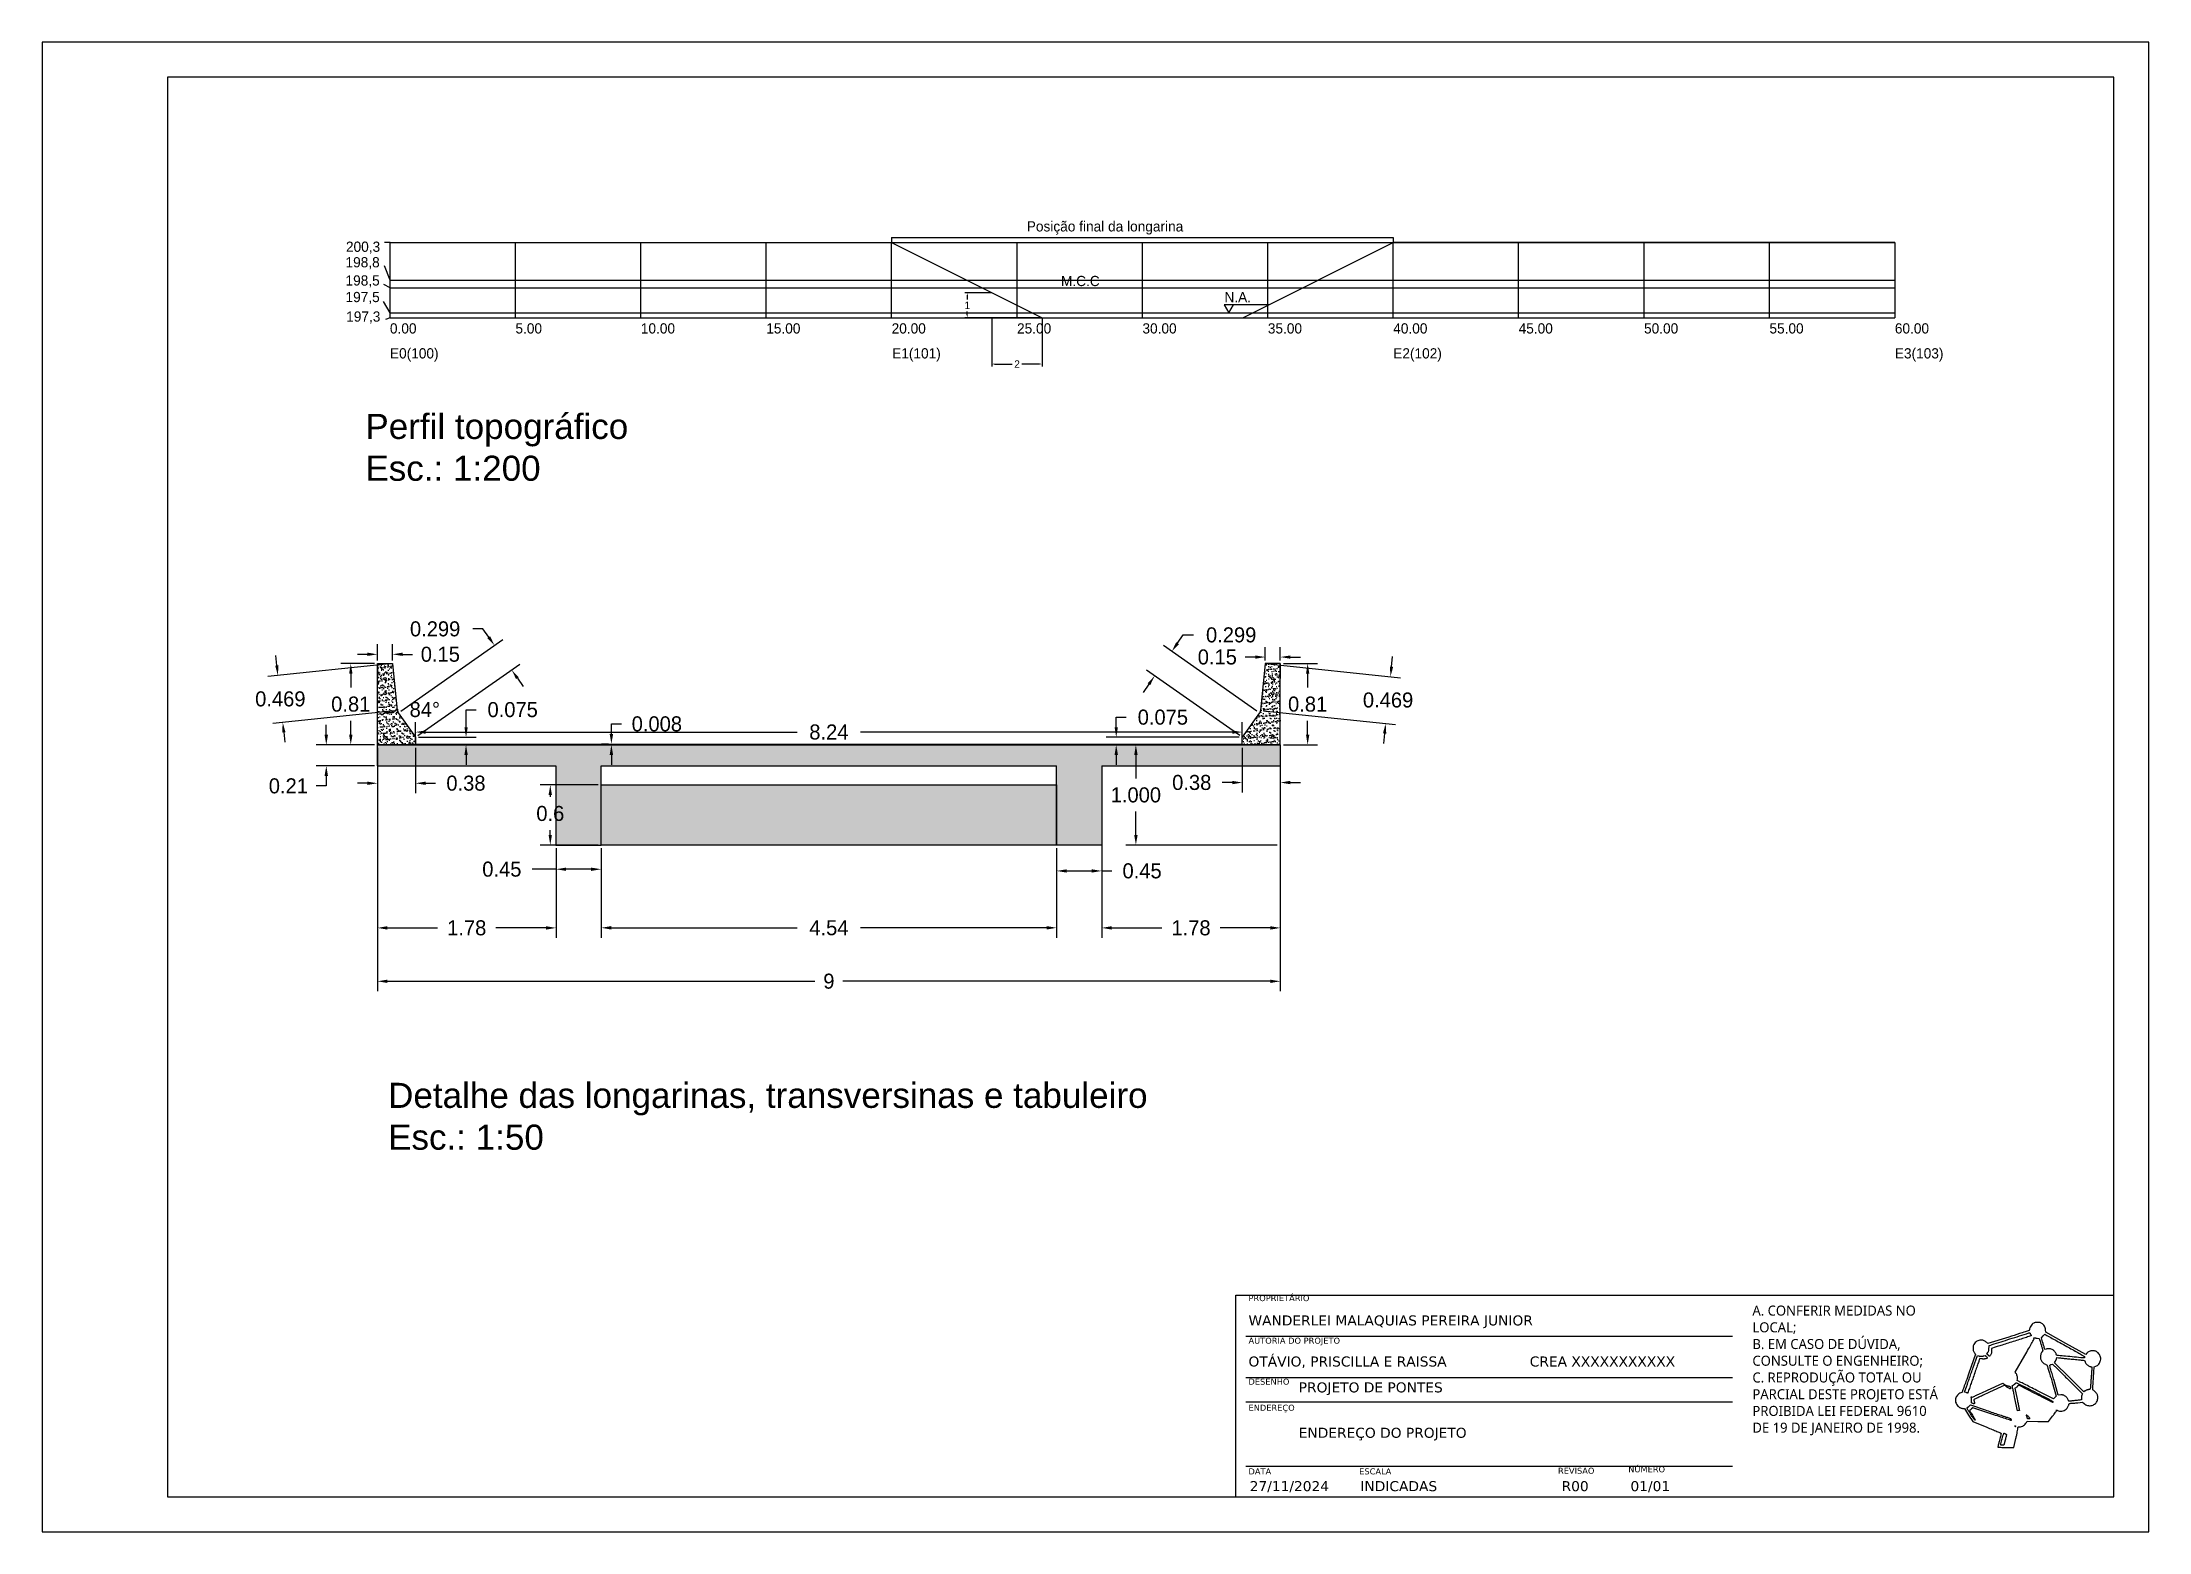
# Paper-space layout 'Prancha' of a CAD drawing. Header units: metres, sheet in millimetres. Extents: x 0 to 420, y 0 to 297.
# The model-space entities are those that its viewports show. They can reach past a viewport. Long polylines and large blocks are cut down to what shows.
import ezdxf

# ---------------------------------------------------------------- set-up
doc = ezdxf.new("R2010")
doc.units = ezdxf.units.M
doc.header["$LTSCALE"] = 0.001
doc.linetypes.add('ACAD_ISO02W100', pattern=[15, 12, -3])
for name, color, linetype in [('BARREIRA', 5, 'Continuous'), ('CARIMBO', 250, 'Continuous'), ('COTAS', 30, 'Continuous'), ('LINHA TRACEJADA', 8, 'ACAD_ISO02W100'), ('LONG. E TAB.', 3, 'Continuous'), ('M.C.C', 5, 'Continuous'), ('NÍVRL D´ÁGUA', 4, 'Continuous'), ('P.F.L.', 1, 'Continuous'), ('PAVIMENTO', 250, 'Continuous'), ('TEXTO', 6, 'Continuous'), ('Transversina', 205, 'Continuous'), ('TRAÇADO', 6, 'Continuous'), ('viewport', 7, 'Continuous')]:
    doc.layers.add(name, color=color, linetype=linetype)
doc.layers.get('viewport').off()
doc.styles.add('Annotative', font='txt')
doc.dimstyles.new('Annotative', dxfattribs={"dimtxt": 0.15, "dimasz": 0.1, "dimexe": 0.1, "dimexo": 0.03, "dimgap": 0.09, "dimtad": 0, "dimtih": 1, "dimtoh": 1, "dimdec": 3, "dimzin": 0, "dimdsep": 46, "dimtxsty": 'Standard', "dimcen": 0.09, "dimadec": 0, "dimazin": 0, "dimtfac": 1, "dimtdec": 3, "dimtofl": 0, "dimtmove": 0, "dimatfit": 3, "dimfxl": 1, "dimtolj": 1, "dimtzin": 0, "dimarcsym": 1})

psp = doc.layouts.new('Prancha')

# ---------------------------------------------------------------- texts
at = {"layer": 'CARIMBO', "attachment_point": 1}
for s, width, insert, char_height in [('{\\fVerdana|b0|i0|c0|p34;PROPRIETÁRIO}', 5.9377, (240.5, 47.2), 1.2), ('{\\fVerdana|b0|i0|c0|p34;WANDERLEI MALAQUIAS PEREIRA JUNIOR}', 60.6098, (240.5, 43.16), 2), ('{\\fMicrosoft JhengHei UI|b0|i0|c0|p34;A. CONFERIR MEDIDAS NO LOCAL;\\PB. EM CASO DE DÚVIDA, CONSULTE O ENGENHEIRO;\\PC. REPRODUÇÃO TOTAL OU PARCIAL DESTE PROJETO ESTÁ PROIBIDA LEI FEDERAL 9610 DE 19 DE JANEIRO DE 1998.}', 37.1667, (340.96, 45.12), 2), ('{\\fVerdana|b0|i0|c0|p34;AUTORIA DO PROJETO}', 29.425, (240.5, 38.72), 1.2), ('{\\fVerdana|b0|i0|c0|p34;OTÁVIO, PRISCILLA E RAISSA                   CREA XXXXXXXXXXX}', 93.8651, (240.5, 34.97), 2), ('{\\fVerdana|b0|i0|c0|p34;DESENHO}', 29.425, (240.5, 30.55), 1.2), ('{\\fVerdana|b0|i0|c0|p34;PROJETO DE PONTES}', 60.6098, (250.52, 29.81), 2), ('{\\fVerdana|b0|i0|c0|p34;ENDEREÇO}', 29.425, (240.5, 25.35), 1.2), ('{\\fVerdana|b0|i0|c0|p34;ENDEREÇO DO PROJETO}', 60.6098, (250.52, 20.76), 2), ('{\\fVerdana|b0|i0|c0|p34;DATA}', 29.425, (240.5, 12.66), 1.2), ('{\\fVerdana|b0|i0|c0|p34;ESCALA}', 29.425, (262.57, 12.66), 1.2), ('{\\fVerdana|b0|i0|c0|p34;REVISÃO}', 29.425, (302.2, 12.79), 1.2), ('{\\fVerdana|b0|i0|c0|p34;NÚMERO}', 29.425, (316.21, 13.08), 1.2), ('{\\fVerdana|b0|i0|c0|p34;27/11/2024}', 60.6098, (240.74, 10.12), 2), ('{\\fVerdana|b0|i0|c0|p34;INDICADAS}', 60.6098, (262.81, 10.12), 2), ('{\\fVerdana|b0|i0|c0|p34;R00}', 60.6098, (302.92, 10.12), 2), ('{\\fVerdana|b0|i0|c0|p34;01/01}', 60.6098, (316.65, 10.12), 2)]:
    psp.add_mtext_dynamic_manual_height_columns(s, width=width, gutter_width=1, heights=[0], dxfattribs=dict(at, insert=insert, char_height=char_height))
at = {"layer": 'Defpoints', "ltscale": 80, "char_height": 5, "attachment_point": 1}
for s, insert in [('{\\fArial|b0|i0|c0|p34;Perfil topográfico\\PEsc.: 1:200}', (64.44, 222.89)), ('{\\fArial|b0|i0|c0|p34;Detalhe das longarinas, transversinas e tabuleiro\\PEsc.: 1:50}', (68.97, 89.53))]:
    psp.add_mtext_dynamic_manual_height_columns(s, width=177.8879, gutter_width=12.5, heights=[0], dxfattribs=dict(at, insert=insert))

msp = doc.modelspace()

# ---------------------------------------------------------------- texts
at = {"char_height": 0.40746, "attachment_point": 1}
for s, insert in [('E0(100)', (255.0768, 150.6022)), ('E1(101)', (275.1016, 150.6022)), ('E2(102)', (295.0806, 150.6022)), ('E3(103)', (315.0806, 150.6022))]:
    msp.add_mtext_dynamic_manual_height_columns(s, width=0.497902, gutter_width=2.0373, heights=[0], dxfattribs=dict(at, insert=insert))
at = {"layer": 'M.C.C', "insert": (281.8336, 153.4864), "char_height": 0.40746, "attachment_point": 1}
msp.add_mtext_dynamic_manual_height_columns('M.C.C', width=0.497902, gutter_width=2.0373, heights=[0], dxfattribs=at)
at = {"layer": 'NÍVRL D´ÁGUA', "insert": (288.35, 152.8458), "char_height": 0.40746, "attachment_point": 1}
msp.add_mtext_dynamic_manual_height_columns('N.A.', width=0.497902, gutter_width=2.0373, heights=[0], dxfattribs=at)
at = {"layer": 'P.F.L.', "insert": (280.4689, 155.6657), "char_height": 0.407465, "width": 10.011432, "attachment_point": 1, "style": 'Annotative'}
msp.add_mtext('Posição final da longarina', dxfattribs=at)
at = {"layer": 'TEXTO', "char_height": 0.40746, "attachment_point": 1}
for s, insert in [('200,3', (253.3235, 154.8539)), ('198,8', (253.3055, 154.2344)), ('198,5', (253.3055, 153.5083)), ('197,5', (253.3055, 152.8477)), ('197,3', (253.3322, 152.0699)), ('0.00', (255.0771, 151.5967)), ('5.00', (260.0806, 151.5967)), ('10.00', (265.0806, 151.5967)), ('15.00', (270.0806, 151.5967)), ('20.00', (275.0806, 151.5967)), ('25.00', (280.0806, 151.5967)), ('30.00', (285.0806, 151.5967)), ('35.00', (290.0806, 151.5967)), ('40.00', (295.0806, 151.5967)), ('45.00', (300.0806, 151.5967)), ('50.00', (305.0806, 151.5967)), ('55.00', (310.0806, 151.5967)), ('60.00', (315.0806, 151.5967))]:
    msp.add_mtext_dynamic_manual_height_columns(s, width=0.497902, gutter_width=2.0373, heights=[0], dxfattribs=dict(at, insert=insert))

# ---------------------------------------------------------------- blocks, each defined once
blk = doc.blocks.new('*D5')
at = {"layer": 'COTAS', "color": 0, "lineweight": -2, "ltscale": 80, "transparency": 16777216}
for p, q in [((279.081, 151.784), (279.081, 149.872)), ((281.081, 151.784), (281.081, 149.872)), ((279.181, 149.972), (279.891, 149.972)), ((280.981, 149.972), (280.271, 149.972))]:
    blk.add_line(p, q, dxfattribs=at)
at = {"layer": 'COTAS', "color": 0, "ltscale": 80, "transparency": 16777216}
for points in [[(279.181, 149.989), (279.181, 149.956), (279.081, 149.972)], [(280.981, 149.989), (280.981, 149.956), (281.081, 149.972)]]:
    blk.add_solid(points, dxfattribs=at)
at = {"layer": 'Defpoints', "color": 0, "ltscale": 80, "transparency": 16777216}
for p in [(279.081, 151.814), (281.081, 151.814), (281.081, 149.972)]:
    blk.add_point(p, dxfattribs=at)
at = {"layer": 'COTAS', "color": 0, "ltscale": 80, "transparency": 16777216, "insert": (280.081, 149.972), "char_height": 0.3, "attachment_point": 5}
blk.add_mtext('\\A1;2', dxfattribs=at)
blk = doc.blocks.new('*D6')
at = {"layer": 'COTAS', "color": 0, "lineweight": -2, "ltscale": 80, "transparency": 16777216}
for p, q in [((279.051, 152.814), (277.996, 152.814)), ((278.096, 152.714), (278.096, 152.55)), ((278.096, 151.914), (278.096, 152.07)), ((281.051, 151.814), (277.996, 151.814))]:
    blk.add_line(p, q, dxfattribs=at)
at = {"layer": 'COTAS', "color": 0, "ltscale": 80, "transparency": 16777216}
for points in [[(278.079, 152.714), (278.112, 152.714), (278.096, 152.814)], [(278.079, 151.914), (278.112, 151.914), (278.096, 151.814)]]:
    blk.add_solid(points, dxfattribs=at)
at = {"layer": 'Defpoints', "color": 0, "ltscale": 80, "transparency": 16777216}
for p in [(279.081, 152.814), (278.096, 151.814), (281.081, 151.814)]:
    blk.add_point(p, dxfattribs=at)
at = {"layer": 'COTAS', "color": 0, "ltscale": 80, "transparency": 16777216, "insert": (278.096, 152.31), "char_height": 0.3, "attachment_point": 5}
blk.add_mtext('\\A1;1', dxfattribs=at)
blk = doc.blocks.new('*D7')
at = {"layer": 'COTAS', "color": 0, "lineweight": -2, "ltscale": 80, "transparency": 16777216}
for p, q in [((255.081, 143.456), (255.081, 141.239)), ((264.081, 143.446), (264.081, 141.239)), ((255.181, 141.339), (259.441, 141.339)), ((263.981, 141.339), (259.721, 141.339))]:
    blk.add_line(p, q, dxfattribs=at)
at = {"layer": 'COTAS', "color": 0, "ltscale": 80, "transparency": 16777216}
for points in [[(255.181, 141.355), (255.181, 141.322), (255.081, 141.339)], [(263.981, 141.355), (263.981, 141.322), (264.081, 141.339)]]:
    blk.add_solid(points, dxfattribs=at)
at = {"layer": 'Defpoints', "color": 0, "ltscale": 80, "transparency": 16777216}
for p in [(255.081, 143.486), (264.081, 143.476), (264.081, 141.339)]:
    blk.add_point(p, dxfattribs=at)
at = {"layer": 'COTAS', "color": 0, "ltscale": 80, "transparency": 16777216, "insert": (259.581, 141.339), "char_height": 0.15, "attachment_point": 5}
blk.add_mtext('\\A1;9', dxfattribs=at)
blk = doc.blocks.new('*D8')
at = {"layer": 'COTAS', "color": 0, "lineweight": -2, "ltscale": 80, "transparency": 16777216}
for p, q in [((257.311, 142.667), (257.311, 141.772)), ((261.851, 142.666), (261.851, 141.772)), ((257.411, 141.872), (259.266, 141.872)), ((261.751, 141.872), (259.896, 141.872))]:
    blk.add_line(p, q, dxfattribs=at)
at = {"layer": 'COTAS', "color": 0, "ltscale": 80, "transparency": 16777216}
for points in [[(257.411, 141.889), (257.411, 141.855), (257.311, 141.872)], [(261.751, 141.889), (261.751, 141.855), (261.851, 141.872)]]:
    blk.add_solid(points, dxfattribs=at)
at = {"layer": 'Defpoints', "color": 0, "ltscale": 80, "transparency": 16777216}
for p in [(257.311, 142.697), (261.851, 142.696), (261.851, 141.872)]:
    blk.add_point(p, dxfattribs=at)
at = {"layer": 'COTAS', "color": 0, "ltscale": 80, "transparency": 16777216, "insert": (259.581, 141.872), "char_height": 0.15, "attachment_point": 5}
blk.add_mtext('\\A1;4.54', dxfattribs=at)
blk = doc.blocks.new('*D9')
at = {"layer": 'COTAS', "color": 0, "lineweight": -2, "ltscale": 80, "transparency": 16777216}
for p, q in [((255.081, 143.666), (255.081, 143.213)), ((255.461, 143.666), (255.461, 143.213)), ((254.981, 143.313), (254.881, 143.313)), ((255.561, 143.313), (255.661, 143.313))]:
    blk.add_line(p, q, dxfattribs=at)
at = {"layer": 'COTAS', "color": 0, "ltscale": 80, "transparency": 16777216}
for points in [[(254.981, 143.329), (254.981, 143.296), (255.081, 143.313)], [(255.561, 143.329), (255.561, 143.296), (255.461, 143.313)]]:
    blk.add_solid(points, dxfattribs=at)
at = {"layer": 'Defpoints', "color": 0, "ltscale": 80, "transparency": 16777216}
for p in [(255.081, 143.696), (255.461, 143.696), (255.461, 143.313)]:
    blk.add_point(p, dxfattribs=at)
at = {"layer": 'COTAS', "color": 0, "ltscale": 80, "transparency": 16777216, "insert": (255.963, 143.313), "char_height": 0.15, "attachment_point": 5}
blk.add_mtext('\\A1;0.38', dxfattribs=at)
blk = doc.blocks.new('*D10')
at = {"layer": 'COTAS', "color": 0, "lineweight": -2, "ltscale": 80, "transparency": 16777216}
for p, q in [((255.461, 143.734), (255.461, 143.923)), ((263.701, 143.734), (263.701, 143.923)), ((255.561, 143.823), (259.266, 143.823)), ((263.601, 143.823), (259.896, 143.823))]:
    blk.add_line(p, q, dxfattribs=at)
at = {"layer": 'COTAS', "color": 0, "ltscale": 80, "transparency": 16777216}
for points in [[(255.561, 143.84), (255.561, 143.806), (255.461, 143.823)], [(263.601, 143.84), (263.601, 143.806), (263.701, 143.823)]]:
    blk.add_solid(points, dxfattribs=at)
at = {"layer": 'Defpoints', "color": 0, "ltscale": 80, "transparency": 16777216}
for p in [(255.461, 143.704), (263.701, 143.823), (263.701, 143.704)]:
    blk.add_point(p, dxfattribs=at)
at = {"layer": 'COTAS', "color": 0, "ltscale": 80, "transparency": 16777216, "insert": (259.581, 143.823), "char_height": 0.15, "attachment_point": 5}
blk.add_mtext('\\A1;8.24', dxfattribs=at)
blk = doc.blocks.new('*D11')
at = {"layer": 'COTAS', "color": 0, "lineweight": -2, "ltscale": 80, "transparency": 16777216}
for p, q in [((255.964, 143.871), (255.964, 144.046)), ((255.964, 144.046), (256.064, 144.046)), ((255.491, 143.771), (256.064, 143.771)), ((255.491, 143.696), (256.064, 143.696)), ((255.964, 143.596), (255.964, 143.496))]:
    blk.add_line(p, q, dxfattribs=at)
at = {"layer": 'COTAS', "color": 0, "ltscale": 80, "transparency": 16777216}
for points in [[(255.948, 143.871), (255.981, 143.871), (255.964, 143.771)], [(255.948, 143.596), (255.981, 143.596), (255.964, 143.696)]]:
    blk.add_solid(points, dxfattribs=at)
at = {"layer": 'Defpoints', "color": 0, "ltscale": 80, "transparency": 16777216}
for p in [(255.461, 143.771), (255.461, 143.696), (255.964, 143.771)]:
    blk.add_point(p, dxfattribs=at)
at = {"layer": 'COTAS', "color": 0, "ltscale": 80, "transparency": 16777216, "insert": (256.429, 144.046), "char_height": 0.15, "attachment_point": 5}
blk.add_mtext('\\A1;0.075', dxfattribs=at)
blk = doc.blocks.new('*D12')
at = {"layer": 'COTAS', "color": 0, "lineweight": -2, "ltscale": 80, "transparency": 16777216}
for p, q in [((255.051, 144.506), (254.715, 144.506)), ((254.815, 144.406), (254.815, 144.266)), ((254.815, 143.796), (254.815, 143.936)), ((255.051, 143.696), (254.715, 143.696))]:
    blk.add_line(p, q, dxfattribs=at)
at = {"layer": 'COTAS', "color": 0, "ltscale": 80, "transparency": 16777216}
for points in [[(254.799, 144.406), (254.832, 144.406), (254.815, 144.506)], [(254.799, 143.796), (254.832, 143.796), (254.815, 143.696)]]:
    blk.add_solid(points, dxfattribs=at)
at = {"layer": 'Defpoints', "color": 0, "ltscale": 80, "transparency": 16777216}
for p in [(255.081, 144.506), (254.815, 143.696), (255.081, 143.696)]:
    blk.add_point(p, dxfattribs=at)
at = {"layer": 'COTAS', "color": 0, "ltscale": 80, "transparency": 16777216, "insert": (254.815, 144.101), "char_height": 0.15, "attachment_point": 5}
blk.add_mtext('\\A1;0.81', dxfattribs=at)
blk = doc.blocks.new('*D13')
at = {"layer": 'COTAS', "color": 0, "lineweight": -2, "ltscale": 80, "transparency": 16777216}
for p, q in [((255.081, 144.536), (255.081, 144.698)), ((255.231, 144.536), (255.231, 144.698)), ((254.981, 144.598), (254.881, 144.598)), ((255.331, 144.598), (255.431, 144.598))]:
    blk.add_line(p, q, dxfattribs=at)
at = {"layer": 'COTAS', "color": 0, "ltscale": 80, "transparency": 16777216}
for points in [[(254.981, 144.615), (254.981, 144.582), (255.081, 144.598)], [(255.331, 144.615), (255.331, 144.582), (255.231, 144.598)]]:
    blk.add_solid(points, dxfattribs=at)
at = {"layer": 'Defpoints', "color": 0, "ltscale": 80, "transparency": 16777216}
for p in [(255.081, 144.506), (255.231, 144.598), (255.231, 144.506)]:
    blk.add_point(p, dxfattribs=at)
at = {"layer": 'COTAS', "color": 0, "ltscale": 80, "transparency": 16777216, "insert": (255.708, 144.598), "char_height": 0.15, "attachment_point": 5}
blk.add_mtext('\\A1;0.15', dxfattribs=at)
blk = doc.blocks.new('*D14')
at = {"layer": 'COTAS', "color": 0, "lineweight": -2, "ltscale": 80, "transparency": 16777216}
for p, q in [((264.111, 144.506), (264.453, 144.506)), ((264.353, 144.406), (264.353, 144.266)), ((264.353, 143.796), (264.353, 143.936)), ((264.111, 143.696), (264.453, 143.696))]:
    blk.add_line(p, q, dxfattribs=at)
at = {"layer": 'COTAS', "color": 0, "ltscale": 80, "transparency": 16777216}
for points in [[(264.337, 144.406), (264.37, 144.406), (264.353, 144.506)], [(264.337, 143.796), (264.37, 143.796), (264.353, 143.696)]]:
    blk.add_solid(points, dxfattribs=at)
at = {"layer": 'Defpoints', "color": 0, "ltscale": 80, "transparency": 16777216}
for p in [(264.081, 144.506), (264.081, 143.696), (264.353, 143.696)]:
    blk.add_point(p, dxfattribs=at)
at = {"layer": 'COTAS', "color": 0, "ltscale": 80, "transparency": 16777216, "insert": (264.353, 144.101), "char_height": 0.15, "attachment_point": 5}
blk.add_mtext('\\A1;0.81', dxfattribs=at)
blk = doc.blocks.new('*D15')
at = {"layer": 'COTAS', "color": 0, "lineweight": -2, "ltscale": 80, "transparency": 16777216}
for p, q in [((263.831, 144.571), (263.731, 144.571)), ((263.931, 144.536), (263.931, 144.671)), ((264.081, 144.536), (264.081, 144.671)), ((264.181, 144.571), (264.281, 144.571))]:
    blk.add_line(p, q, dxfattribs=at)
at = {"layer": 'COTAS', "color": 0, "ltscale": 80, "transparency": 16777216}
for points in [[(263.831, 144.587), (263.831, 144.554), (263.931, 144.571)], [(264.181, 144.587), (264.181, 144.554), (264.081, 144.571)]]:
    blk.add_solid(points, dxfattribs=at)
at = {"layer": 'Defpoints', "color": 0, "ltscale": 80, "transparency": 16777216}
for p in [(263.931, 144.571), (263.931, 144.506), (264.081, 144.506)]:
    blk.add_point(p, dxfattribs=at)
at = {"layer": 'COTAS', "color": 0, "ltscale": 80, "transparency": 16777216, "insert": (263.453, 144.571), "char_height": 0.15, "attachment_point": 5}
blk.add_mtext('\\A1;0.15', dxfattribs=at)
blk = doc.blocks.new('*D16')
at = {"layer": 'COTAS', "color": 0, "lineweight": -2, "ltscale": 80, "transparency": 16777216}
for p, q in [((263.701, 143.666), (263.701, 143.22)), ((264.081, 143.666), (264.081, 143.22)), ((263.601, 143.32), (263.501, 143.32)), ((264.181, 143.32), (264.281, 143.32))]:
    blk.add_line(p, q, dxfattribs=at)
at = {"layer": 'COTAS', "color": 0, "ltscale": 80, "transparency": 16777216}
for points in [[(263.601, 143.337), (263.601, 143.303), (263.701, 143.32)], [(264.181, 143.337), (264.181, 143.303), (264.081, 143.32)]]:
    blk.add_solid(points, dxfattribs=at)
at = {"layer": 'Defpoints', "color": 0, "ltscale": 80, "transparency": 16777216}
for p in [(263.701, 143.696), (264.081, 143.696), (263.701, 143.32)]:
    blk.add_point(p, dxfattribs=at)
at = {"layer": 'COTAS', "color": 0, "ltscale": 80, "transparency": 16777216, "insert": (263.198, 143.32), "char_height": 0.15, "attachment_point": 5}
blk.add_mtext('\\A1;0.38', dxfattribs=at)
blk = doc.blocks.new('*D17')
at = {"layer": 'COTAS', "color": 0, "lineweight": -2, "ltscale": 80, "transparency": 16777216}
for p, q in [((261.851, 142.666), (261.851, 142.339)), ((262.301, 142.666), (262.301, 142.339)), ((261.951, 142.439), (262.201, 142.439)), ((262.301, 142.439), (262.401, 142.439))]:
    blk.add_line(p, q, dxfattribs=at)
at = {"layer": 'COTAS', "color": 0, "ltscale": 80, "transparency": 16777216}
for points in [[(261.951, 142.455), (261.951, 142.422), (261.851, 142.439)], [(262.201, 142.455), (262.201, 142.422), (262.301, 142.439)]]:
    blk.add_solid(points, dxfattribs=at)
at = {"layer": 'Defpoints', "color": 0, "ltscale": 80, "transparency": 16777216}
for p in [(261.851, 142.696), (262.301, 142.696), (262.301, 142.439)]:
    blk.add_point(p, dxfattribs=at)
at = {"layer": 'COTAS', "color": 0, "ltscale": 80, "transparency": 16777216, "insert": (262.703, 142.439), "char_height": 0.15, "attachment_point": 5}
blk.add_mtext('\\A1;0.45', dxfattribs=at)
blk = doc.blocks.new('*D18')
at = {"layer": 'COTAS', "color": 0, "lineweight": -2, "ltscale": 80, "transparency": 16777216}
for p, q in [((256.861, 142.667), (256.861, 142.356)), ((257.311, 142.662), (257.311, 142.356)), ((256.861, 142.456), (256.623, 142.456)), ((257.211, 142.456), (256.961, 142.456))]:
    blk.add_line(p, q, dxfattribs=at)
at = {"layer": 'COTAS', "color": 0, "ltscale": 80, "transparency": 16777216}
for points in [[(256.961, 142.472), (256.961, 142.439), (256.861, 142.456)], [(257.211, 142.472), (257.211, 142.439), (257.311, 142.456)]]:
    blk.add_solid(points, dxfattribs=at)
at = {"layer": 'Defpoints', "color": 0, "ltscale": 80, "transparency": 16777216}
for p in [(256.861, 142.697), (257.311, 142.692), (256.861, 142.456)]:
    blk.add_point(p, dxfattribs=at)
at = {"layer": 'COTAS', "color": 0, "ltscale": 80, "transparency": 16777216, "insert": (256.321, 142.456), "char_height": 0.15, "attachment_point": 5}
blk.add_mtext('\\A1;0.45', dxfattribs=at)
blk = doc.blocks.new('*D19')
at = {"layer": 'COTAS', "color": 0, "lineweight": -2, "ltscale": 80, "transparency": 16777216}
for p, q in [((262.301, 143.446), (262.301, 141.771)), ((264.081, 143.446), (264.081, 141.771)), ((262.401, 141.871), (262.901, 141.871)), ((263.981, 141.871), (263.481, 141.871))]:
    blk.add_line(p, q, dxfattribs=at)
at = {"layer": 'COTAS', "color": 0, "ltscale": 80, "transparency": 16777216}
for points in [[(262.401, 141.888), (262.401, 141.854), (262.301, 141.871)], [(263.981, 141.888), (263.981, 141.854), (264.081, 141.871)]]:
    blk.add_solid(points, dxfattribs=at)
at = {"layer": 'Defpoints', "color": 0, "ltscale": 80, "transparency": 16777216}
for p in [(262.301, 143.476), (264.081, 143.476), (264.081, 141.871)]:
    blk.add_point(p, dxfattribs=at)
at = {"layer": 'COTAS', "color": 0, "ltscale": 80, "transparency": 16777216, "insert": (263.191, 141.871), "char_height": 0.15, "attachment_point": 5}
blk.add_mtext('\\A1;1.78', dxfattribs=at)
blk = doc.blocks.new('*D20')
at = {"layer": 'COTAS', "color": 0, "lineweight": -2, "ltscale": 80, "transparency": 16777216}
for p, q in [((256.861, 142.667), (256.861, 141.771)), ((255.081, 142.446), (255.081, 141.771)), ((255.181, 141.871), (255.681, 141.871)), ((256.761, 141.871), (256.261, 141.871))]:
    blk.add_line(p, q, dxfattribs=at)
at = {"layer": 'COTAS', "color": 0, "ltscale": 80, "transparency": 16777216}
for points in [[(255.181, 141.888), (255.181, 141.854), (255.081, 141.871)], [(256.761, 141.888), (256.761, 141.854), (256.861, 141.871)]]:
    blk.add_solid(points, dxfattribs=at)
at = {"layer": 'Defpoints', "color": 0, "ltscale": 80, "transparency": 16777216}
for p in [(256.861, 142.697), (255.081, 142.476), (255.081, 141.871)]:
    blk.add_point(p, dxfattribs=at)
at = {"layer": 'COTAS', "color": 0, "ltscale": 80, "transparency": 16777216, "insert": (255.971, 141.871), "char_height": 0.15, "attachment_point": 5}
blk.add_mtext('\\A1;1.78', dxfattribs=at)
blk = doc.blocks.new('*D21')
at = {"layer": 'COTAS', "color": 0, "lineweight": -2, "ltscale": 80, "transparency": 16777216}
for p, q in [((262.445, 143.871), (262.445, 143.971)), ((262.445, 143.971), (262.545, 143.971)), ((263.671, 143.771), (262.345, 143.771)), ((263.671, 143.696), (262.345, 143.696)), ((262.445, 143.596), (262.445, 143.496))]:
    blk.add_line(p, q, dxfattribs=at)
at = {"layer": 'COTAS', "color": 0, "ltscale": 80, "transparency": 16777216}
for points in [[(262.429, 143.871), (262.462, 143.871), (262.445, 143.771)], [(262.429, 143.596), (262.462, 143.596), (262.445, 143.696)]]:
    blk.add_solid(points, dxfattribs=at)
at = {"layer": 'Defpoints', "color": 0, "ltscale": 80, "transparency": 16777216}
for p in [(262.445, 143.771), (263.701, 143.771), (263.701, 143.696)]:
    blk.add_point(p, dxfattribs=at)
at = {"layer": 'COTAS', "color": 0, "ltscale": 80, "transparency": 16777216, "insert": (262.91, 143.971), "char_height": 0.15, "attachment_point": 5}
blk.add_mtext('\\A1;0.075', dxfattribs=at)
blk = doc.blocks.new('*D22')
at = {"layer": 'COTAS', "color": 0, "lineweight": -2, "ltscale": 80, "transparency": 16777216}
for p, q in [((255.314, 144.033), (256.33, 144.745)), ((256.133, 144.851), (256.033, 144.851)), ((256.19, 144.769), (256.133, 144.851)), ((255.485, 143.788), (256.501, 144.5)), ((256.477, 144.36), (256.534, 144.279))]:
    blk.add_line(p, q, dxfattribs=at)
at = {"layer": 'COTAS', "color": 0, "ltscale": 80, "transparency": 16777216}
for points in [[(256.204, 144.779), (256.177, 144.76), (256.248, 144.687)], [(256.49, 144.37), (256.463, 144.351), (256.419, 144.442)]]:
    blk.add_solid(points, dxfattribs=at)
at = {"layer": 'Defpoints', "color": 0, "ltscale": 80, "transparency": 16777216}
for p in [(256.248, 144.687), (255.289, 144.016), (255.461, 143.771)]:
    blk.add_point(p, dxfattribs=at)
at = {"layer": 'COTAS', "color": 0, "ltscale": 80, "transparency": 16777216, "insert": (255.656, 144.851), "char_height": 0.15, "attachment_point": 5}
blk.add_mtext('\\A1;0.299', dxfattribs=at)
blk = doc.blocks.new('*D23')
at = {"layer": 'COTAS', "color": 0, "lineweight": -2, "ltscale": 80, "transparency": 16777216}
for p, q in [((263.057, 144.709), (263.114, 144.791)), ((263.114, 144.791), (263.214, 144.791)), ((263.848, 144.033), (262.917, 144.685)), ((262.77, 144.3), (262.713, 144.218)), ((263.676, 143.788), (262.746, 144.44))]:
    blk.add_line(p, q, dxfattribs=at)
at = {"layer": 'COTAS', "color": 0, "ltscale": 80, "transparency": 16777216}
for points in [[(263.043, 144.719), (263.07, 144.699), (262.999, 144.627)], [(262.757, 144.31), (262.784, 144.291), (262.828, 144.382)]]:
    blk.add_solid(points, dxfattribs=at)
at = {"layer": 'Defpoints', "color": 0, "ltscale": 80, "transparency": 16777216}
for p in [(262.999, 144.627), (263.872, 144.016), (263.701, 143.771)]:
    blk.add_point(p, dxfattribs=at)
at = {"layer": 'COTAS', "color": 0, "ltscale": 80, "transparency": 16777216, "insert": (263.591, 144.791), "char_height": 0.15, "attachment_point": 5}
blk.add_mtext('\\A1;0.299', dxfattribs=at)
blk = doc.blocks.new('*D24')
at = {"layer": 'COTAS', "color": 0, "lineweight": -2, "ltscale": 80, "transparency": 16777216}
for p, q in [((255.201, 144.503), (253.989, 144.377)), ((254.078, 144.486), (254.068, 144.586)), ((255.249, 144.036), (254.038, 143.91)), ((254.147, 143.821), (254.158, 143.721))]:
    blk.add_line(p, q, dxfattribs=at)
at = {"layer": 'COTAS', "color": 0, "ltscale": 80, "transparency": 16777216}
for points in [[(254.095, 144.488), (254.062, 144.485), (254.088, 144.387)], [(254.164, 143.822), (254.131, 143.819), (254.137, 143.92)]]:
    blk.add_solid(points, dxfattribs=at)
at = {"layer": 'Defpoints', "color": 0, "ltscale": 80, "transparency": 16777216}
for p in [(255.231, 144.506), (254.137, 143.92), (255.279, 144.039)]:
    blk.add_point(p, dxfattribs=at)
at = {"layer": 'COTAS', "color": 0, "ltscale": 80, "transparency": 16777216, "insert": (254.113, 144.153), "char_height": 0.15, "attachment_point": 5}
blk.add_mtext('\\A1;0.469', dxfattribs=at)
blk = doc.blocks.new('*D25')
at = {"layer": 'COTAS', "color": 0, "lineweight": -2, "ltscale": 80, "transparency": 16777216}
for p, q in [((263.96, 144.503), (265.279, 144.365)), ((265.19, 144.475), (265.2, 144.575)), ((263.912, 144.036), (265.23, 143.899)), ((265.12, 143.81), (265.11, 143.71))]:
    blk.add_line(p, q, dxfattribs=at)
at = {"layer": 'COTAS', "color": 0, "ltscale": 80, "transparency": 16777216}
for points in [[(265.173, 144.477), (265.206, 144.473), (265.179, 144.376)], [(265.104, 143.811), (265.137, 143.808), (265.131, 143.909)]]:
    blk.add_solid(points, dxfattribs=at)
at = {"layer": 'Defpoints', "color": 0, "ltscale": 80, "transparency": 16777216}
for p in [(263.931, 144.506), (263.882, 144.039), (265.131, 143.909)]:
    blk.add_point(p, dxfattribs=at)
at = {"layer": 'COTAS', "color": 0, "ltscale": 80, "transparency": 16777216, "insert": (265.155, 144.142), "char_height": 0.15, "attachment_point": 5}
blk.add_mtext('\\A1;0.469', dxfattribs=at)
blk = doc.blocks.new('*D26')
at = {"layer": 'COTAS', "color": 0, "lineweight": -2, "ltscale": 80, "transparency": 16777216}
for p, q in [((257.413, 143.804), (257.413, 143.904)), ((257.413, 143.904), (257.513, 143.904)), ((257.383, 143.704), (257.313, 143.704)), ((257.383, 143.696), (257.313, 143.696)), ((257.413, 143.596), (257.413, 143.496))]:
    blk.add_line(p, q, dxfattribs=at)
at = {"layer": 'COTAS', "color": 0, "ltscale": 80, "transparency": 16777216}
for points in [[(257.396, 143.804), (257.43, 143.804), (257.413, 143.704)], [(257.396, 143.596), (257.43, 143.596), (257.413, 143.696)]]:
    blk.add_solid(points, dxfattribs=at)
at = {"layer": 'Defpoints', "color": 0, "ltscale": 80, "transparency": 16777216}
for p in [(257.413, 143.704), (257.413, 143.704), (257.413, 143.696)]:
    blk.add_point(p, dxfattribs=at)
at = {"layer": 'COTAS', "color": 0, "ltscale": 80, "transparency": 16777216, "insert": (257.866, 143.904), "char_height": 0.15, "attachment_point": 5}
blk.add_mtext('\\A1;0.008', dxfattribs=at)
blk = doc.blocks.new('*D27')
at = {"layer": 'COTAS', "color": 0, "lineweight": -2, "ltscale": 80, "transparency": 16777216}
for p, q in [((257.281, 143.297), (256.704, 143.297)), ((256.804, 143.197), (256.804, 143.176)), ((256.804, 142.797), (256.804, 142.846)), ((257.281, 142.697), (256.704, 142.697))]:
    blk.add_line(p, q, dxfattribs=at)
at = {"layer": 'COTAS', "color": 0, "ltscale": 80, "transparency": 16777216}
for points in [[(256.787, 143.197), (256.82, 143.197), (256.804, 143.297)], [(256.787, 142.797), (256.82, 142.797), (256.804, 142.697)]]:
    blk.add_solid(points, dxfattribs=at)
at = {"layer": 'Defpoints', "color": 0, "ltscale": 80, "transparency": 16777216}
for p in [(257.311, 143.297), (256.804, 142.697), (257.311, 142.697)]:
    blk.add_point(p, dxfattribs=at)
at = {"layer": 'COTAS', "color": 0, "ltscale": 80, "transparency": 16777216, "insert": (256.804, 143.011), "char_height": 0.15, "attachment_point": 5}
blk.add_mtext('\\A1;0.6', dxfattribs=at)
blk = doc.blocks.new('*D28')
at = {"layer": 'COTAS', "color": 0, "lineweight": -2, "ltscale": 80, "transparency": 16777216}
for p, q in [((255.239, 144.016), (255.15, 144.016)), ((255.283, 144.047), (255.288, 144.047))]:
    blk.add_line(p, q, dxfattribs=at)
for start, end in [(105.078, 170.8688), (86.8157, 95.9469)]:
    blk.add_arc((255.282, 144.016), 0.0314, start, end, dxfattribs=at)
at = {"layer": 'COTAS', "color": 0, "ltscale": 80, "transparency": 16777216}
for points in [[(255.251, 144.021), (255.25, 144.021), (255.25, 144.016)], [(255.273, 144.047), (255.274, 144.045), (255.278, 144.047)]]:
    blk.add_solid(points, dxfattribs=at)
at = {"layer": 'Defpoints', "color": 0, "ltscale": 80, "transparency": 16777216}
for p in [(255.231, 144.506), (255.254, 144.031), (255.269, 144.016), (255.279, 144.039), (255.289, 144.016)]:
    blk.add_point(p, dxfattribs=at)
at = {"layer": 'COTAS', "color": 0, "ltscale": 80, "transparency": 16777216, "insert": (255.553, 144.047), "char_height": 0.15, "attachment_point": 5}
blk.add_mtext('\\A1;84°', dxfattribs=at)
blk = doc.blocks.new('*D33')
at = {"layer": 'COTAS', "color": 0, "lineweight": -2, "ltscale": 80, "transparency": 16777216}
for p, q in [((254.571, 143.796), (254.571, 143.896)), ((255.051, 143.696), (254.471, 143.696)), ((255.051, 143.486), (254.471, 143.486)), ((254.571, 143.286), (254.471, 143.286)), ((254.571, 143.386), (254.571, 143.286))]:
    blk.add_line(p, q, dxfattribs=at)
at = {"layer": 'COTAS', "color": 0, "ltscale": 80, "transparency": 16777216}
for points in [[(254.554, 143.796), (254.588, 143.796), (254.571, 143.696)], [(254.554, 143.386), (254.588, 143.386), (254.571, 143.486)]]:
    blk.add_solid(points, dxfattribs=at)
at = {"layer": 'Defpoints', "color": 0, "ltscale": 80, "transparency": 16777216}
for p in [(255.081, 143.696), (254.571, 143.486), (255.081, 143.486)]:
    blk.add_point(p, dxfattribs=at)
at = {"layer": 'COTAS', "color": 0, "ltscale": 80, "transparency": 16777216, "insert": (254.193, 143.286), "char_height": 0.15, "attachment_point": 5}
blk.add_mtext('\\A1;0.21', dxfattribs=at)
blk = doc.blocks.new('*D34')
at = {"layer": 'COTAS', "color": 0, "lineweight": -2, "ltscale": 80, "transparency": 16777216}
for p, q in [((264.051, 143.696), (262.541, 143.696)), ((262.641, 143.596), (262.641, 143.361)), ((262.641, 142.796), (262.641, 143.031)), ((264.051, 142.696), (262.541, 142.696))]:
    blk.add_line(p, q, dxfattribs=at)
at = {"layer": 'COTAS', "color": 0, "ltscale": 80, "transparency": 16777216}
for points in [[(262.625, 143.596), (262.658, 143.596), (262.641, 143.696)], [(262.625, 142.796), (262.658, 142.796), (262.641, 142.696)]]:
    blk.add_solid(points, dxfattribs=at)
at = {"layer": 'Defpoints', "color": 0, "ltscale": 80, "transparency": 16777216}
for p in [(264.081, 143.696), (262.641, 142.696), (264.081, 142.696)]:
    blk.add_point(p, dxfattribs=at)
at = {"layer": 'COTAS', "color": 0, "ltscale": 80, "transparency": 16777216, "insert": (262.641, 143.196), "char_height": 0.15, "attachment_point": 5}
blk.add_mtext('\\A1;1.000', dxfattribs=at)

# ---------------------------------------------------------------- dimensions: what is measured, and where the dimension line sits
at = {"layer": 'COTAS', "ltscale": 80}
for base, p1, p2, override, picture, middle in [((278.0955, 151.8137), (279.0806, 152.8137), (281.0806, 151.8137), {"dimtxt": 0.3, "dimdec": 0}, '*D6', (278.0955, 152.3102)), ((256.8036, 142.6967), (257.3106, 143.2967), (257.3106, 142.6967), {"dimdec": 1}, '*D27', (256.8036, 143.0113))]:
    dim = msp.add_linear_dim(base=base, p1=p1, p2=p2, angle=90, dimstyle='Annotative', override=override, dxfattribs=at)
    dim.commit()
    dim.dimension.update_dxf_attribs({"geometry": picture, "text_midpoint": middle, "dimtype": 160})
for base, p1, p2, override, picture, middle in [((281.0806, 149.9723), (279.0806, 151.8137), (281.0806, 151.8137), {"dimtxt": 0.3, "dimdec": 0, "dimrnd": 0}, '*D5', (280.0806, 149.9723)), ((255.2306, 144.5983), (255.0806, 144.5058), (255.2306, 144.5058), {"dimdec": 2}, '*D13', (255.7081, 144.5983)), ((263.9306, 144.5705), (264.0806, 144.5058), (263.9306, 144.5058), {"dimdec": 2}, '*D15', (263.4531, 144.5705)), ((255.4606, 143.3128), (255.0806, 143.6958), (255.4606, 143.6958), {"dimdec": 2}, '*D9', (255.9631, 143.3128)), ((263.7006, 143.3201), (264.0806, 143.6958), (263.7006, 143.6958), {"dimdec": 2}, '*D16', (263.1981, 143.3201)), ((264.0806, 141.8711), (262.3006, 143.4758), (264.0806, 143.4758), {"dimdec": 2}, '*D19', (263.1906, 141.8711)), ((255.0806, 141.8711), (256.8606, 142.6967), (255.0806, 142.4758), {"dimdec": 2}, '*D20', (255.9706, 141.8711)), ((261.8506, 141.872), (257.3106, 142.6967), (261.8506, 142.6959), {"dimdec": 2}, '*D8', (259.5806, 141.872)), ((262.3006, 142.4388), (261.8506, 142.6959), (262.3006, 142.6958), {"dimdec": 2}, '*D17', (262.7031, 142.4388))]:
    dim = msp.add_linear_dim(base=base, p1=p1, p2=p2, dimstyle='Annotative', override=override, dxfattribs=at)
    dim.commit()
    dim.dimension.update_dxf_attribs({"geometry": picture, "text_midpoint": middle})
for p1, p2, distance, picture, middle in [((255.4606, 143.7708), (255.289, 144.0158), -1.1705, '*D22', (255.6555, 144.8511)), ((263.7006, 143.7708), (263.8721, 144.0158), 1.0657, '*D23', (263.5914, 144.791)), ((255.2306, 144.5058), (255.2792, 144.0391), -1.1483, '*D24', (254.1128, 144.1535)), ((263.9306, 144.5058), (263.882, 144.0391), 1.2556, '*D25', (265.1551, 144.1424))]:
    dim = msp.add_aligned_dim(p1=p1, p2=p2, distance=distance, dimstyle='Annotative', dxfattribs=at)
    dim.commit()
    dim.dimension.update_dxf_attribs({"geometry": picture, "text_midpoint": middle})
for base, p1, p2, picture, middle in [((254.8154, 143.6958), (255.0806, 144.5058), (255.0806, 143.6958), '*D12', (254.8154, 144.1008)), ((264.3532, 143.6958), (264.0806, 144.5058), (264.0806, 143.6958), '*D14', (264.3532, 144.1008)), ((254.5709, 143.4858), (255.0806, 143.6958), (255.0806, 143.4858), '*D33', (254.1934, 143.2858))]:
    dim = msp.add_linear_dim(base=base, p1=p1, p2=p2, angle=90, dimstyle='Annotative', override={"dimdec": 2}, dxfattribs=at)
    dim.commit()
    dim.dimension.update_dxf_attribs({"geometry": picture, "text_midpoint": middle})
dim = msp.add_angular_dim_2l(base=(255.2539, 144.0305), line1=((255.2306, 144.5058), (255.2792, 144.0391)), line2=((255.289, 144.0158), (255.2689, 144.0158)), dimstyle='Annotative', override={"dimscale": 0, "dimasz": 0.005}, dxfattribs=at)
dim.commit()
dim.dimension.update_dxf_attribs({"geometry": '*D28', "text_midpoint": (255.5534, 144.0471)})
dim = msp.add_linear_dim(base=(255.9644, 143.7708), p1=(255.4606, 143.6958), p2=(255.4606, 143.7708), angle=90, dimstyle='Annotative', dxfattribs=at)
dim.commit()
dim.dimension.update_dxf_attribs({"geometry": '*D11', "text_midpoint": (256.4294, 144.0458), "dimtype": 160})
for base, p1, p2, angle, picture, middle in [((262.4454, 143.7708), (263.7006, 143.6958), (263.7006, 143.7708), 90, '*D21', (262.9104, 143.9708)), ((257.4131, 143.7038), (257.4131, 143.6958), (257.4131, 143.7038), 270, '*D26', (257.8656, 143.9038)), ((262.6412, 142.6957), (264.0806, 143.6958), (264.0806, 142.6957), 90, '*D34', (262.6412, 143.1957))]:
    dim = msp.add_linear_dim(base=base, p1=p1, p2=p2, angle=angle, dimstyle='Annotative', dxfattribs=at)
    dim.commit()
    dim.dimension.update_dxf_attribs({"geometry": picture, "text_midpoint": middle})
for base, p1, p2, override, picture, middle in [((263.7006, 143.823), (255.4606, 143.7038), (263.7006, 143.7038), {"dimdec": 2}, '*D10', (259.5806, 143.823)), ((264.0806, 141.3388), (255.0806, 143.4858), (264.0806, 143.4758), {"dimdec": 0}, '*D7', (259.5806, 141.3388)), ((256.8606, 142.4557), (257.3106, 142.6923), (256.8606, 142.6967), {"dimdec": 2}, '*D18', (256.3206, 142.4557))]:
    dim = msp.add_linear_dim(base=base, p1=p1, p2=p2, dimstyle='Annotative', override=override, dxfattribs=at)
    dim.commit()
    dim.dimension.update_dxf_attribs({"geometry": picture, "text_midpoint": middle, "dimtype": 160})

# ---------------------------------------------------------------- hatches: boundary and pattern name
at = {"layer": 'Defpoints', "ltscale": 80}
h = msp.add_hatch(dxfattribs=at)
h.set_pattern_fill('AR-SAND', color=5, scale=0.001)
edge = h.paths.add_edge_path()
edge.add_spline(control_points=[(255.289, 144.0158), (255.2842, 144.0227), (255.2801, 144.0307), (255.2792, 144.0391)], knot_values=[0, 0, 0, 0, 0.0253122, 0.0253122, 0.0253122, 0.0253122], degree=3, periodic=0)
edge.add_line((255.2792, 144.0391), (255.2306, 144.5058))
edge.add_line((255.2306, 144.5058), (255.0806, 144.5058))
edge.add_line((255.0806, 144.5058), (255.0806, 144.3558))
edge.add_line((255.0806, 144.3558), (255.0806, 143.6958))
edge.add_line((255.0806, 143.6958), (255.1556, 143.6958))
edge.add_line((255.1556, 143.6958), (255.4606, 143.6958))
edge.add_line((255.4606, 143.6958), (255.4606, 143.7038))
edge.add_line((255.4606, 143.7038), (255.4606, 143.7708))
edge.add_line((255.4606, 143.7708), (255.289, 144.0158))
h.paths.add_polyline_path([(255.1681, 143.7708, -1), (255.1431, 143.7708, -1)], flags=16)
h.paths.add_polyline_path([(255.3981, 143.7708, -1), (255.3731, 143.7708, -1)], flags=16)
h.paths.add_polyline_path([(255.1431, 144.2058, -1), (255.1681, 144.2058, -1)], flags=16)
h.paths.add_polyline_path([(255.1431, 144.3558, -1), (255.1681, 144.3558, -1)], flags=16)
h = msp.add_hatch(dxfattribs=at)
h.set_pattern_fill('AR-SAND', color=5, scale=0.001)
edge = h.paths.add_edge_path()
edge.add_line((264.0806, 144.5058), (263.9306, 144.5058))
edge.add_line((263.9306, 144.5058), (263.882, 144.0391))
edge.add_spline(control_points=[(263.882, 144.0391), (263.8811, 144.0307), (263.877, 144.0227), (263.8721, 144.0158)], knot_values=[0, 0, 0, 0, 0.0253122, 0.0253122, 0.0253122, 0.0253122], degree=3, periodic=0)
edge.add_line((263.8721, 144.0158), (263.7006, 143.7708))
edge.add_line((263.7006, 143.7708), (263.7006, 143.6958))
edge.add_line((263.7006, 143.6958), (263.7756, 143.6958))
edge.add_line((263.7756, 143.6958), (264.0806, 143.6958))
edge.add_line((264.0806, 143.6958), (264.0806, 144.5058))
h.paths.add_polyline_path([(264.0181, 143.7708, -1), (263.9931, 143.7708, -1)], flags=16)
h.paths.add_polyline_path([(263.7881, 143.7708, -1), (263.7631, 143.7708, -1)], flags=16)
h.paths.add_polyline_path([(263.9931, 144.2058, -1), (264.0181, 144.2058, -1)], flags=16)
h.paths.add_polyline_path([(263.9931, 144.3558, -1), (264.0181, 144.3558, -1)], flags=16)
h = msp.add_hatch(dxfattribs=at)
h.set_pattern_fill('AR-CONC', color=3, scale=0.001)
h.paths.add_polyline_path([(264.0806, 143.6958), (264.0056, 143.6958), (263.7006, 143.6958), (255.0806, 143.6958), (255.0806, 143.4858), (256.8606, 143.4858), (256.8606, 142.6958), (256.8621, 142.6967), (257.3106, 142.6945), (257.3106, 143.4847), (261.8506, 143.4869), (261.8506, 142.6959), (262.3006, 142.6958), (262.3006, 143.4858), (264.0806, 143.4858)])
at = {"layer": 'Defpoints', "ltscale": 80, "true_color": 0x000000}
h = msp.add_hatch(color=18, dxfattribs=at)
h.dxf.hatch_style = 1
h.paths.add_polyline_path([(263.7006, 143.7038), (255.4606, 143.7038), (255.4606, 143.6958), (263.7006, 143.6958)])
at = {"layer": 'Transversina', "ltscale": 80, "true_color": 0xa953a0}
h = msp.add_hatch(dxfattribs=at)
h.set_pattern_fill('AR-CONC', color=215, scale=0.001)
h.paths.add_polyline_path([(261.8506, 142.6959), (261.8506, 143.2958), (257.3106, 143.2967), (257.3106, 142.6968)])

# ---------------------------------------------------------------- linework, layer by layer
for p, q in [((255.0806, 151.8137), (255.0806, 154.8137)), ((255.0806, 154.8137), (315.0806, 154.8137)), ((315.0806, 154.8137), (315.0806, 151.8137)), ((255.0806, 151.8137), (315.0806, 151.8137))]:
    msp.add_line(p, q)
at = {"layer": 'BARREIRA', "color": 5, "ltscale": 80}
for p, q in [((263.9306, 144.5058), (263.882, 144.0391)), ((264.0806, 144.5058), (263.9306, 144.5058)), ((264.0806, 143.6958), (264.0806, 144.5058)), ((263.8721, 144.0158), (263.7006, 143.7708)), ((263.7006, 143.6958), (263.7006, 143.7708)), ((264.0806, 143.6958), (263.7006, 143.6958)), ((263.7006, 143.6958), (263.7756, 143.6958))]:
    msp.add_line(p, q, dxfattribs=at)
msp.add_lwpolyline([(255.2792, 144.0391, 0.1231747), (255.289, 144.0158), (255.4606, 143.7708), (255.4606, 143.6958), (255.0806, 143.6958), (255.0806, 144.5058), (255.2306, 144.5058), (255.2792, 144.0391)], format="xyb", dxfattribs=at)
for centre in [(255.1556, 144.3558), (264.0056, 144.3558), (255.1556, 144.2058), (264.0056, 144.2058), (255.1556, 143.7708), (255.3856, 143.7708), (263.7756, 143.7708), (264.0056, 143.7708)]:
    msp.add_circle(centre, 0.0125, dxfattribs=at)
at = {"layer": 'BARREIRA', "color": 5}
msp.add_open_spline([(263.882, 144.0391), (263.8811, 144.0307), (263.877, 144.0227), (263.8721, 144.0158)], degree=3, dxfattribs=at)
at = {"layer": 'COTAS', "ltscale": 80}
for p, q in [((279.0806, 151.8137), (281.0806, 151.8137)), ((255.289, 144.0158), (255.2689, 144.0158))]:
    msp.add_line(p, q, dxfattribs=at)
at = {"layer": 'Defpoints', "color": 5, "ltscale": 80}
for p, q in [((255.0806, 143.6958), (255.0806, 144.5058)), ((255.0806, 144.5058), (255.2306, 144.5058)), ((255.0806, 144.5058), (255.0806, 144.3558)), ((255.2306, 144.5058), (255.2792, 144.0391)), ((264.0806, 144.5058), (264.0806, 144.3558)), ((255.289, 144.0158), (255.4606, 143.7708)), ((255.0806, 143.6958), (255.4606, 143.6958)), ((255.0806, 143.6958), (255.1556, 143.6958)), ((255.4606, 143.6958), (255.3856, 143.6958)), ((255.4606, 143.6958), (255.4606, 143.7708)), ((255.4606, 143.6958), (255.4606, 143.7038)), ((264.0806, 143.6958), (264.0056, 143.6958))]:
    msp.add_line(p, q, dxfattribs=at)
at = {"layer": 'Defpoints', "ltscale": 80}
for p, q in [((255.0806, 143.6958), (264.0806, 143.6958)), ((255.4606, 143.7038), (263.7006, 143.7038))]:
    msp.add_line(p, q, dxfattribs=at)
at = {"layer": 'Defpoints', "color": 3, "ltscale": 80}
msp.add_line((262.3006, 142.6958), (261.8506, 142.6959), dxfattribs=at)
at = {"layer": 'Defpoints', "color": 5}
msp.add_open_spline([(255.2792, 144.0391), (255.2801, 144.0307), (255.2842, 144.0227), (255.289, 144.0158)], degree=3, dxfattribs=at)
at = {"layer": 'LINHA TRACEJADA', "linetype": 'ACAD_ISO02W100', "ltscale": 80}
for p, q in [((260.0806, 151.8137), (260.0806, 154.8137)), ((265.0806, 151.8137), (265.0806, 154.8137)), ((270.0806, 151.8137), (270.0806, 154.8137)), ((275.0806, 151.8137), (275.0806, 154.8137)), ((280.0806, 151.8137), (280.0806, 154.8137)), ((285.0806, 151.8137), (285.0806, 154.8137)), ((290.0806, 151.8137), (290.0806, 154.8137)), ((295.0806, 151.8137), (295.0806, 154.8137)), ((300.0806, 151.8137), (300.0806, 154.8137)), ((305.0806, 151.8137), (305.0806, 154.8137)), ((310.0806, 151.8137), (310.0806, 154.8137)), ((255.0806, 153.3137), (315.0806, 153.3137)), ((255.0806, 153.0137), (315.0806, 153.0137)), ((255.0806, 152.0137), (315.0806, 152.0137))]:
    msp.add_line(p, q, dxfattribs=at)
at = {"layer": 'LONG. E TAB.', "color": 3, "ltscale": 80}
for p, q in [((255.0806, 143.4858), (255.0806, 143.6958)), ((264.0806, 143.6958), (264.0806, 143.4758)), ((255.0806, 143.4858), (256.8606, 143.4858)), ((256.8606, 143.4858), (256.8606, 142.6967)), ((257.3106, 142.6967), (257.3106, 143.4858)), ((257.3106, 143.4858), (261.8506, 143.4858)), ((261.8506, 142.6959), (261.8506, 143.4858)), ((262.3006, 143.4858), (262.3006, 142.6958)), ((262.3006, 143.4858), (264.0806, 143.4858)), ((262.3006, 143.4758), (262.3006, 142.6958)), ((256.8606, 142.6967), (257.3106, 142.6967))]:
    msp.add_line(p, q, dxfattribs=at)
at = {"layer": 'M.C.C', "ltscale": 80}
msp.add_line((278.6806, 153.0137), (291.4806, 153.0137), dxfattribs=at)
at = {"layer": 'NÍVRL D´ÁGUA', "ltscale": 80}
for p, q in [((290.1231, 152.3349), (288.341, 152.3349)), ((288.341, 152.3349), (288.5264, 152.0138)), ((288.5264, 152.0138), (288.7117, 152.3349)), ((280.6806, 152.0137), (289.4806, 152.0137))]:
    msp.add_line(p, q, dxfattribs=at)
at = {"layer": 'P.F.L.', "ltscale": 80}
for p, q in [((275.0806, 155.0137), (295.0806, 155.0137)), ((275.0806, 155.0137), (275.0806, 154.8137)), ((295.0806, 155.0137), (295.0806, 154.8137))]:
    msp.add_line(p, q, dxfattribs=at)
at = {"layer": 'PAVIMENTO', "color": 18, "ltscale": 80, "true_color": 0x000000}
msp.add_lwpolyline([(255.4606, 143.7038), (263.7006, 143.7038), (263.7006, 143.6958), (255.4606, 143.6958)], close=True, dxfattribs=at)
at = {"layer": 'TEXTO', "ltscale": 80}
for p, q in [((255.0806, 154.8137), (254.8567, 154.8137)), ((255.0806, 153.3137), (254.8656, 153.8876)), ((255.0806, 153.0137), (254.8369, 153.1379)), ((255.0806, 152.0137), (254.8216, 152.4623)), ((255.0806, 151.8137), (254.8941, 151.7458))]:
    msp.add_line(p, q, dxfattribs=at)
at = {"layer": 'Transversina', "ltscale": 80}
for p, q in [((257.3106, 143.2967), (261.8506, 143.2958)), ((257.3106, 142.6967), (257.3106, 143.2967)), ((261.8506, 143.2958), (261.8506, 142.6959)), ((261.8506, 142.6959), (257.3106, 142.6967))]:
    msp.add_line(p, q, dxfattribs=at)
at = {"layer": 'TRAÇADO', "ltscale": 80}
for p, q in [((255.0806, 154.8137), (275.0806, 154.8137)), ((275.0806, 154.8137), (281.0806, 151.8137)), ((289.0806, 151.8137), (295.0806, 154.8137)), ((315.0806, 154.8137), (295.0806, 154.8137)), ((281.0806, 151.8137), (289.0806, 151.8137))]:
    msp.add_line(p, q, dxfattribs=at)

msp.set_redraw_order([(e.dxf.handle, doc.entitydb.next_handle()) for e in msp.query("TEXT MTEXT ATTDEF DIMENSION ARC_DIMENSION")])  # texts and dimensions are drawn at this point

# ---------------------------------------------------------------- linework, layer by layer
for points in [[(397.08, 41.64, 0.079478), (396.74, 41.4, 0.054467), (396.45, 41.04, 0.055091), (396.25, 40.64, 0.089267), (396.18, 40.25, -0.318001), (396.12, 40.18, -0.00227), (395.34, 39.9, -0.004795), (394.18, 39.52, -0.00091), (392.05, 38.84), (387.92, 37.53), (387.7, 37.75, 0.045989), (387.45, 37.95, 0.048466), (387.17, 38.1, 0.049205), (386.87, 38.2, 0.050376), (386.56, 38.23, 0.057358), (386.1, 38.17, 0.073919), (385.71, 38.02, 0.074646), (385.39, 37.75, 0.059941), (385.13, 37.39, 0.022187), (385.03, 37.2, 0.046293), (384.98, 37.04, 0.042492), (384.95, 36.86, 0.016038), (384.94, 36.62, 0.031811), (384.97, 36.3, 0.052573), (385.03, 36.04, 0.056422), (385.14, 35.81, 0.043793), (385.31, 35.59), (385.44, 35.45), (384.12, 31.64, -0.001341), (383.53, 29.97, -0.00365), (383.1, 28.79, -0.000922), (382.76, 27.86, -0.232969), (382.7, 27.8, 0.052602), (382.3, 27.63, 0.060655), (381.96, 27.39, 0.062659), (381.7, 27.08, 0.062566), (381.53, 26.71, 0.067657), (381.44, 26.28, 0.07176), (381.48, 25.85, 0.071432), (381.65, 25.44, 0.066114), (381.92, 25.09, 0.03404), (382.13, 24.9, 0.051282), (382.34, 24.77, 0.04987), (382.58, 24.69, 0.030117), (382.87, 24.63), (383.23, 24.59), (384.07, 23.28), (384.92, 21.98), (387.71, 20.85, -0.00035), (388.78, 20.41, -0.000565), (389.69, 20.04, -0.000077), (390.5, 19.71, -0.041097), (390.55, 19.68, -0.317107), (390.56, 19.64, -0.002034), (390.48, 19.26, -0.00699), (390.37, 18.81, -0.004284), (390.24, 18.29, 0.003499), (390.08, 17.69, 0.009869), (389.98, 17.26, 0.005641), (389.91, 16.94, 0.317571), (389.94, 16.89, 0.121999), (389.99, 16.87, 0.001087), (390.44, 16.86, 0.003666), (390.96, 16.84, 0.002349), (391.55, 16.83), (393.1, 16.8), (393.5, 18.61, 0.003235), (393.65, 19.31, 0.004837), (393.77, 19.93, 0.002145), (393.87, 20.45, 0.099334), (393.86, 20.56, -0.057961), (393.84, 20.75, -0.189286), (393.89, 20.87, -0.162677), (394.01, 20.93, -0.040506), (394.23, 20.95, 0.074695), (394.64, 21.01, 0.067212), (395.03, 21.19, 0.06575), (395.36, 21.47, 0.065907), (395.6, 21.83), (395.72, 22.06), (397.86, 22.04), (400.01, 22.02), (400.82, 23.08, 0.005197), (401.14, 23.5, 0.009482), (401.39, 23.86, 0.004462), (401.59, 24.15, 0.241149), (401.59, 24.22, -0.038552), (401.58, 24.28, -0.487664), (401.59, 24.3, -0.104544), (401.63, 24.29, -0.003557), (401.79, 24.21, 0.08403), (402.2, 24.09, 0.068415), (402.66, 24.09, 0.066973), (403.11, 24.22, 0.07379), (403.5, 24.46, 0.047786), (403.69, 24.66, 0.036473), (403.86, 24.91, 0.037396), (403.99, 25.17, 0.094407), (404.03, 25.37, -0.152944), (404.06, 25.48, -0.128065), (404.16, 25.57, -0.081842), (404.33, 25.62, -0.031911), (404.57, 25.63, 0.017211), (404.75, 25.64, 0.003074), (405.07, 25.66, 0.003318), (405.45, 25.7, 0.00299), (405.84, 25.74), (406.8, 25.84), (407.1, 25.58, 0.108864), (407.77, 25.21, 0.117508), (408.51, 25.17, 0.117913), (409.19, 25.47, 0.110153), (409.68, 26.05, 0.037258), (409.74, 26.19, 0.034903), (409.78, 26.34, 0.029781), (409.8, 26.52, 0.016378), (409.81, 26.74, 0.015811), (409.81, 27, 0.046417), (409.78, 27.17, 0.049348), (409.73, 27.33, 0.019736), (409.62, 27.53, 0.027212), (409.51, 27.7, 0.030137), (409.39, 27.85, 0.030273), (409.25, 27.98, 0.027963), (409.1, 28.1, -0.012714), (408.92, 28.23, -0.065884), (408.83, 28.31, -0.119764), (408.8, 28.39, -0.093219), (408.8, 28.48, 0.026903), (408.81, 28.6, 0.000513), (408.86, 29.22, 0.001244), (408.91, 29.94, 0.000833), (408.97, 30.77), (409.11, 32.91), (409.4, 33.01, 0.131929), (410.03, 33.47, 0.124197), (410.37, 34.2, 0.123277), (410.32, 35, 0.128862), (409.9, 35.67, 0.035506), (409.65, 35.88, 0.060104), (409.41, 36.01, 0.058967), (409.14, 36.08, 0.032836), (408.8, 36.1, 0.043172), (408.45, 36.07, 0.058016), (408.13, 35.98, 0.059393), (407.85, 35.83, 0.048311), (407.6, 35.6), (407.41, 35.39), (403.42, 37.59), (399.44, 39.8), (399.4, 40.28, 0.045148), (399.33, 40.7, 0.069177), (399.19, 41.04, 0.07197), (398.96, 41.33, 0.053536), (398.65, 41.57, 0.019859), (398.44, 41.68, 0.053842), (398.28, 41.74, 0.04808), (398.1, 41.77, 0.013377), (397.83, 41.77, 0.014365), (397.58, 41.77, 0.029893), (397.39, 41.74, 0.035951), (397.23, 41.7, 0.034713)], [(396.32, 39.57, 0.031863), (396.34, 39.52, 0.011462), (396.38, 39.45, 0.011316), (396.43, 39.37, 0.013177), (396.47, 39.29, -0.017287), (396.51, 39.22, -0.0272), (396.54, 39.16, -0.025593), (396.56, 39.11, -0.299351), (396.55, 39.1, -0.099006), (396.53, 39.08, -0.000046), (395.58, 38.78, -0.000665), (394.52, 38.44, -0.000405), (393.27, 38.04, 0.00001), (391.97, 37.63, 0.000012), (390.77, 37.25, 0.00001), (389.76, 36.93, 0.000097), (389.33, 36.8), (388.66, 36.58), (388.66, 36.15, -0.038871), (388.64, 35.82, -0.04202), (388.56, 35.51, -0.046084), (388.45, 35.24, -0.095107), (388.3, 35.07, -0.095463), (388.24, 35.03, -0.1793), (388.17, 35.04, -0.082716), (388.1, 35.09, -0.010801), (387.95, 35.22), (387.71, 35.46), (387.91, 35.78, 0.023212), (388.02, 35.97, 0.053839), (388.08, 36.13, 0.044556), (388.1, 36.31, 0.011864), (388.12, 36.61, -0.009508), (388.13, 36.84, -0.028153), (388.15, 37, -0.038951), (388.17, 37.11, -0.225559), (388.21, 37.15, -0.011613), (388.74, 37.33, -0.000133), (392.31, 38.47, -0.000027), (396.07, 39.66, -0.060557), (396.19, 39.68, -0.100927), (396.23, 39.67, -0.076882), (396.27, 39.65, -0.074024), (396.3, 39.62, -0.081175)], [(397.72, 38.62), (398.16, 38.58), (398.37, 37.82, 0.001166), (398.47, 37.49, 0.000919), (398.57, 37.14, 0.000929), (398.66, 36.81, 0.002298), (398.74, 36.57, -0.006874), (398.81, 36.31, -0.039177), (398.84, 36.16, -0.084305), (398.84, 36.07, -0.165216), (398.8, 36.01, 0.067696), (398.76, 35.97, 0.012124), (398.69, 35.87, 0.012896), (398.62, 35.75, 0.011331), (398.55, 35.62, 0.053195), (398.45, 35.33, 0.04526), (398.39, 35.01, 0.044287), (398.4, 34.68, 0.04575), (398.47, 34.36, 0.070802), (398.59, 34.08, 0.048201), (398.81, 33.81, 0.046928), (399.08, 33.58, 0.056012), (399.37, 33.41, -0.016724), (399.59, 33.32, -0.09403), (399.69, 33.24, -0.096831), (399.75, 33.13, -0.018271), (399.82, 32.92, 0.002353), (399.89, 32.67, 0.000112), (400.13, 31.86, 0.000183), (400.42, 30.9, 0.000132), (400.74, 29.82), (401.55, 27.08), (401.27, 26.8), (400.99, 26.51), (397.65, 28.21, 0.000388), (396.35, 28.87, 0.000576), (395.21, 29.44, 0.000248), (394.23, 29.94, 0.011766), (394.03, 30.03), (393.76, 30.15), (393.8, 30.47, 0.051501), (393.81, 30.76, 0.041753), (393.75, 31.06, 0.040572), (393.65, 31.36, 0.041767), (393.5, 31.64), (393.35, 31.87), (395.26, 35.16, 0.00172), (396.02, 36.48, 0.003292), (396.62, 37.54, 0.000501), (397.12, 38.46, 0.318822), (397.12, 38.51, -0.087878), (397.07, 38.59, -0.168967), (397.06, 38.67, -0.263976), (397.1, 38.71, -0.164458), (397.17, 38.7, 0.053649), (397.24, 38.68, 0.00818), (397.38, 38.66, 0.009074), (397.55, 38.63, 0.007751)], [(403.65, 36.97, -0.000688), (405.85, 35.75, -0.008137), (406.69, 35.26, -0.012877), (407.15, 34.97, -0.300165), (407.2, 34.84, -0.057537), (407.18, 34.77, -0.102251), (407.15, 34.72, -0.110803), (407.1, 34.69, -0.076165), (407.04, 34.69, -0.02293), (406.89, 34.69, -0.000084), (405.11, 34.86, -0.000518), (403.4, 35.02, -0.0009), (401.98, 35.16, -0.012807), (401.74, 35.19, -0.097718), (401.63, 35.23, -0.155413), (401.57, 35.3, -0.047521), (401.53, 35.43, 0.071412), (401.44, 35.65, 0.040121), (401.28, 35.89, 0.038825), (401.07, 36.12, 0.047979), (400.85, 36.29, 0.062874), (400.54, 36.43, 0.047954), (400.18, 36.51, 0.048985), (399.82, 36.51, 0.077879), (399.52, 36.44), (399.28, 36.34), (399.16, 36.73, -0.000885), (399.1, 36.93, -0.000271), (399.01, 37.24, -0.000271), (398.9, 37.59, -0.000296), (398.8, 37.92), (398.57, 38.72), (398.91, 39.06), (399.25, 39.4), (399.66, 39.18, -0.003409), (399.95, 39.02, -0.000135), (401.01, 38.44, -0.000239), (402.25, 37.75, -0.000169)], [(386.53, 35, 0.029732), (386.65, 35.01, 0.016387), (386.8, 35.03, 0.016289), (386.94, 35.06, 0.025067), (387.07, 35.1), (387.34, 35.19), (387.6, 34.94, -0.027415), (387.77, 34.74, -0.311881), (387.78, 34.65, -0.197541), (387.68, 34.57, -0.012375), (387.33, 34.49, -0.021963), (387.15, 34.46, -0.036691), (387, 34.46, -0.035708), (386.84, 34.47, -0.019541), (386.66, 34.51), (386.31, 34.6), (386.18, 34.25, 0.003701), (386.09, 34, 0.000146), (385.77, 33.09, 0.000259), (385.4, 32.01, 0.000183), (384.98, 30.8, -0.0004), (384.56, 29.61, -0.000658), (384.21, 28.61, -0.00004), (383.89, 27.7, -0.112129), (383.88, 27.68, -0.253723), (383.86, 27.68, -0.007738), (383.78, 27.7, -0.013512), (383.68, 27.72, -0.008721), (383.56, 27.76), (383.27, 27.86), (383.7, 29.1, -0.000037), (383.92, 29.74, -0.000012), (384.25, 30.69, -0.000012), (384.62, 31.75, -0.000014), (384.97, 32.76), (385.81, 35.17), (386.04, 35.09, 0.02723), (386.15, 35.06, 0.01557), (386.28, 35.03, 0.01552), (386.42, 35.01, 0.0248)], [(404.73, 34.44, -0.00146), (405.98, 34.32, -0.007591), (406.67, 34.24, -0.006209), (407.11, 34.17, -0.238802), (407.19, 34.12, -0.015788), (407.22, 34.07, -0.00479), (407.25, 33.99, -0.004792), (407.29, 33.9, -0.005205), (407.32, 33.81, 0.075512), (407.46, 33.56, 0.049275), (407.68, 33.32, 0.047846), (407.96, 33.12, 0.05785), (408.26, 33, -0.001287), (408.39, 32.95, -0.00198), (408.51, 32.92, -0.000639), (408.62, 32.88, -0.057514), (408.63, 32.88, -0.280891), (408.64, 32.86, -0.000083), (408.6, 32.23, -0.001358), (408.55, 31.53, -0.000819), (408.49, 30.7, 0.000173), (408.43, 29.87, 0.000278), (408.38, 29.16, 0.000042), (408.33, 28.53, 0.018054), (408.33, 28.49, -0.302632), (408.31, 28.46, -0.016169), (408.22, 28.43, -0.020877), (408.1, 28.39, -0.013225), (407.96, 28.36, 0.026185), (407.8, 28.32, 0.017269), (407.62, 28.26, 0.017393), (407.44, 28.19, 0.031903), (407.31, 28.11), (407.03, 27.93), (404.1, 30.83), (401.17, 33.72), (401.36, 34.01, 0.020627), (401.43, 34.14, 0.016626), (401.5, 34.29, 0.016938), (401.56, 34.43, 0.04077), (401.59, 34.53), (401.63, 34.76), (401.97, 34.71, 0.006056), (402.21, 34.69, 0.00035), (402.93, 34.62, 0.000532), (403.78, 34.53, 0.000391)], [(391.48, 29.23, 0.022644), (391.57, 29.2, 0.007246), (391.7, 29.16, 0.007213), (391.85, 29.12, 0.007999), (392, 29.08, -0.013341), (392.21, 29.03, -0.09412), (392.3, 28.99, -0.140632), (392.35, 28.92, -0.042772), (392.39, 28.79, -0.013144), (392.4, 28.71, -0.018928), (392.41, 28.63, -0.014987), (392.41, 28.57, -0.202429), (392.41, 28.55, -0.290652), (392.31, 28.53, -0.026241), (392.06, 28.63, -0.031552), (391.8, 28.78, -0.038811), (391.57, 28.96), (391.26, 29.24), (388.26, 27.85, 0.000325), (387.1, 27.32, 0.000519), (386.12, 26.86, 0.000091), (385.24, 26.45, 0.028847), (385.18, 26.41, 0.150482), (385.14, 26.37, 0.101192), (385.13, 26.31, 0.050792), (385.13, 26.21, 0.010673), (385.17, 26.04, -0.016188), (385.2, 25.9, -0.018725), (385.21, 25.78, -0.018072), (385.22, 25.67, -0.096024), (385.21, 25.61, -0.109493), (385.18, 25.56, -0.19019), (385.13, 25.54, -0.077362), (385.06, 25.55, -0.008984), (384.89, 25.61), (384.62, 25.7), (384.65, 26.11, 0.016704), (384.65, 26.28, 0.015745), (384.64, 26.45, 0.01593), (384.63, 26.6, 0.051425), (384.61, 26.7, -0.032234), (384.57, 26.84, -0.159965), (384.58, 26.91, -0.375896), (384.62, 26.93, -0.099665), (384.69, 26.9, 0.279284), (384.78, 26.88, 0.00254), (385.44, 27.16, 0.00554), (386.35, 27.56, 0.001381), (387.83, 28.25), (390.89, 29.67), (391.1, 29.48, 0.017534), (391.2, 29.41, 0.014145), (391.3, 29.33, 0.014381), (391.41, 29.27, 0.035279)], [(397.24, 27.92, -0.001061), (399.09, 26.97, -0.005481), (400.1, 26.43, -0.003402), (400.78, 26.06, -0.230482), (400.85, 25.95, -0.036963), (400.85, 25.9, -0.061098), (400.85, 25.86, -0.087861), (400.84, 25.83, -0.25533), (400.82, 25.82, -0.111829), (400.78, 25.83, -0.000079), (399.8, 26.33, -0.000923), (398.7, 26.88, -0.000564), (397.41, 27.53), (394.06, 29.23), (393.83, 29.02, -0.014844), (393.74, 28.93, -0.012465), (393.63, 28.84, -0.01265), (393.53, 28.77, -0.033546), (393.45, 28.72), (393.29, 28.64), (393.75, 26.43, -0.000653), (393.92, 25.58, -0.001083), (394.07, 24.86, -0.000055), (394.2, 24.22, -0.260012), (394.2, 24.2, -0.142558), (394.19, 24.2, -0.004079), (394.13, 24.19, -0.007961), (394.07, 24.18, -0.005359), (393.99, 24.17), (393.8, 24.15), (393.29, 26.62, -0.000185), (393.09, 27.56, -0.000301), (392.92, 28.37, -0.000033), (392.77, 29.09, -0.02743), (392.76, 29.13, -0.246772), (392.77, 29.15, -0.022251), (392.82, 29.19, -0.024852), (392.89, 29.23, -0.016722), (392.97, 29.27, 0.03062), (393.07, 29.33, 0.017067), (393.17, 29.4, 0.016974), (393.28, 29.48, 0.026295), (393.36, 29.56, -0.013983), (393.44, 29.63, -0.018776), (393.51, 29.69, -0.016116), (393.57, 29.74, -0.154035), (393.6, 29.75, -0.116878), (393.64, 29.74, -0.000078), (394.69, 29.21, -0.000936), (395.86, 28.62, -0.000571)], [(404.17, 30.11), (406.75, 27.55), (406.64, 27.25, 0.028266), (406.6, 27.11, 0.02451), (406.58, 26.95, 0.024559), (406.57, 26.79, 0.028739), (406.57, 26.64, -0.001995), (406.58, 26.52, -0.003309), (406.59, 26.42, -0.000447), (406.6, 26.33, -0.361795), (406.6, 26.33, -0.03599), (406.59, 26.33, -0.000005), (406.27, 26.29, -0.000135), (405.91, 26.25, -0.000082), (405.48, 26.2, 0.001749), (405.04, 26.15, 0.002362), (404.65, 26.11, 0.001598), (404.32, 26.06, 0.025723), (404.21, 26.04, -0.06375), (404.12, 26.03, -0.183375), (404.05, 26.06, -0.102514), (404, 26.13, -0.0133), (403.93, 26.3, 0.038184), (403.81, 26.56, 0.047969), (403.66, 26.78, 0.047232), (403.46, 26.97, 0.035356), (403.21, 27.14, 0.026141), (403.03, 27.23, 0.054643), (402.88, 27.28, 0.04436), (402.71, 27.3, 0.012318), (402.44, 27.3), (401.95, 27.29), (401.09, 30.21, -0.000578), (400.76, 31.34, -0.000934), (400.48, 32.3, -0.000122), (400.23, 33.15, -0.071528), (400.23, 33.2, -0.231594), (400.24, 33.23, -0.028555), (400.31, 33.27, -0.029017), (400.39, 33.32, -0.020061), (400.5, 33.36), (400.77, 33.46), (401.18, 33.07, -0.004686), (401.45, 32.81, -0.000307), (402.22, 32.04, -0.000446), (403.15, 31.12, -0.000333)], [(391.41, 22.95, -0.00294), (392.05, 22.73, -0.025576), (392.32, 22.62, -0.063924), (392.47, 22.53, -0.160072), (392.53, 22.43, -0.022263), (392.55, 22.36, -0.029376), (392.55, 22.3, -0.029705), (392.55, 22.25, -0.178357), (392.54, 22.23, -0.282142), (392.51, 22.22, -0.000118), (391.4, 22.58, -0.00162), (390.17, 22.99, -0.000979), (388.71, 23.48), (384.91, 24.76), (384.64, 24.51, -0.0088), (384.53, 24.41, -0.010914), (384.42, 24.33, -0.009353), (384.33, 24.26, -0.076824), (384.28, 24.23, 0.454089), (384.26, 24.19, 0.011435), (384.37, 23.98, 0.014163), (384.55, 23.68, 0.004889), (384.81, 23.27, -0.002961), (385.04, 22.9, -0.004887), (385.24, 22.6, -0.00098), (385.4, 22.32, -0.344756), (385.4, 22.3, -0.332227), (385.33, 22.29, -0.073954), (385.22, 22.37, -0.040347), (385.08, 22.54, -0.012625), (384.9, 22.8, 0.000931), (384.76, 23.03, 0.000368), (384.56, 23.34, 0.000364), (384.35, 23.67, 0.000456), (384.15, 23.98, -0.003073), (383.86, 24.43, -0.037661), (383.77, 24.61, -0.141134), (383.75, 24.71, -0.229813), (383.8, 24.77, 0.031012), (383.86, 24.81, 0.007771), (383.96, 24.89, 0.007907), (384.07, 24.98, 0.007886), (384.18, 25.07), (384.43, 25.3), (387.38, 24.31, 0.000185), (388.58, 23.9, 0.000193), (389.78, 23.5, 0.000185), (390.81, 23.15, 0.000842)], [(393.43, 21.07, -0.076926), (393.45, 21.01, -0.400869), (393.44, 20.98, -0.241841), (393.39, 20.99, -0.055352), (393.33, 21.04, -0.030483), (393.3, 21.08, -0.110288), (393.29, 21.11, -0.256649), (393.3, 21.13, -0.176123), (393.32, 21.14, -0.085443), (393.35, 21.14, -0.053409), (393.38, 21.12, -0.051744), (393.41, 21.1, -0.0641)], [(396.12, 22.77), (396.24, 22.53), (396.02, 22.53, -0.027082), (395.9, 22.54, -0.12113), (395.83, 22.56, -0.146283), (395.79, 22.61, -0.046007), (395.76, 22.71, 0.011613), (395.73, 22.85, 0.008793), (395.68, 23, 0.008303), (395.63, 23.16, 0.007412), (395.57, 23.32, -0.725169), (395.61, 23.35, -0.053003), (395.76, 23.23, -0.025562), (395.98, 22.99, -0.050515)], [(391.37, 19.58, -0.028509), (391.47, 19.53, -0.046806), (391.55, 19.48, -0.059049), (391.6, 19.43, -0.167141), (391.62, 19.38, -0.056978), (391.61, 19.3, -0.001834), (391.54, 19.02, -0.003514), (391.45, 18.68, -0.002431), (391.35, 18.29), (391.08, 17.31), (390.78, 17.29, -0.012359), (390.62, 17.29, -0.076101), (390.54, 17.3, -0.179049), (390.5, 17.33, -0.1443), (390.48, 17.38, -0.063864), (390.5, 17.55, -0.000816), (390.77, 18.58, -0.000222), (391.06, 19.66, -0.340161), (391.09, 19.68, -0.086842), (391.1, 19.68, -0.001738), (391.18, 19.65, -0.004072), (391.27, 19.62, -0.002718)]]:
    psp.add_lwpolyline(points, format="xyb", close=True)
at = {"layer": 'CARIMBO'}
for p, q in [((420, 297), (0, 297)), ((0, 297), (0, 0)), ((420, 0), (420, 297)), ((25, 290), (25, 7)), ((413, 290), (25, 290)), ((413, 7), (413, 290)), ((238, 7), (238, 47.2)), ((238, 47.2), (413, 47.2)), ((240, 39), (337, 39)), ((240, 30.8), (337, 30.8)), ((240, 25.9), (337, 25.9)), ((240, 13.1), (337, 13.1)), ((25, 7), (413, 7)), ((0, 0), (420, 0))]:
    psp.add_line(p, q, dxfattribs=at)

psp.set_redraw_order([(e.dxf.handle, doc.entitydb.next_handle()) for e in psp.query("TEXT MTEXT ATTDEF DIMENSION ARC_DIMENSION")])  # texts and dimensions are drawn at this point

# ---------------------------------------------------------------- viewports
at = {"layer": 'viewport', "ltscale": 80}
psp.add_viewport(center=(219.49, 247.92), size=(371.56, 55.4683), view_center_point=(285.1071, 152.9904), view_height=11.093668, dxfattribs=at)
psp.add_viewport(center=(167.31, 142.82), size=(265.98, 135.7332), view_center_point=(260.1041, 142.9914), view_height=6.786659, status=3, dxfattribs=at)

doc.saveas('drawing.dxf')
